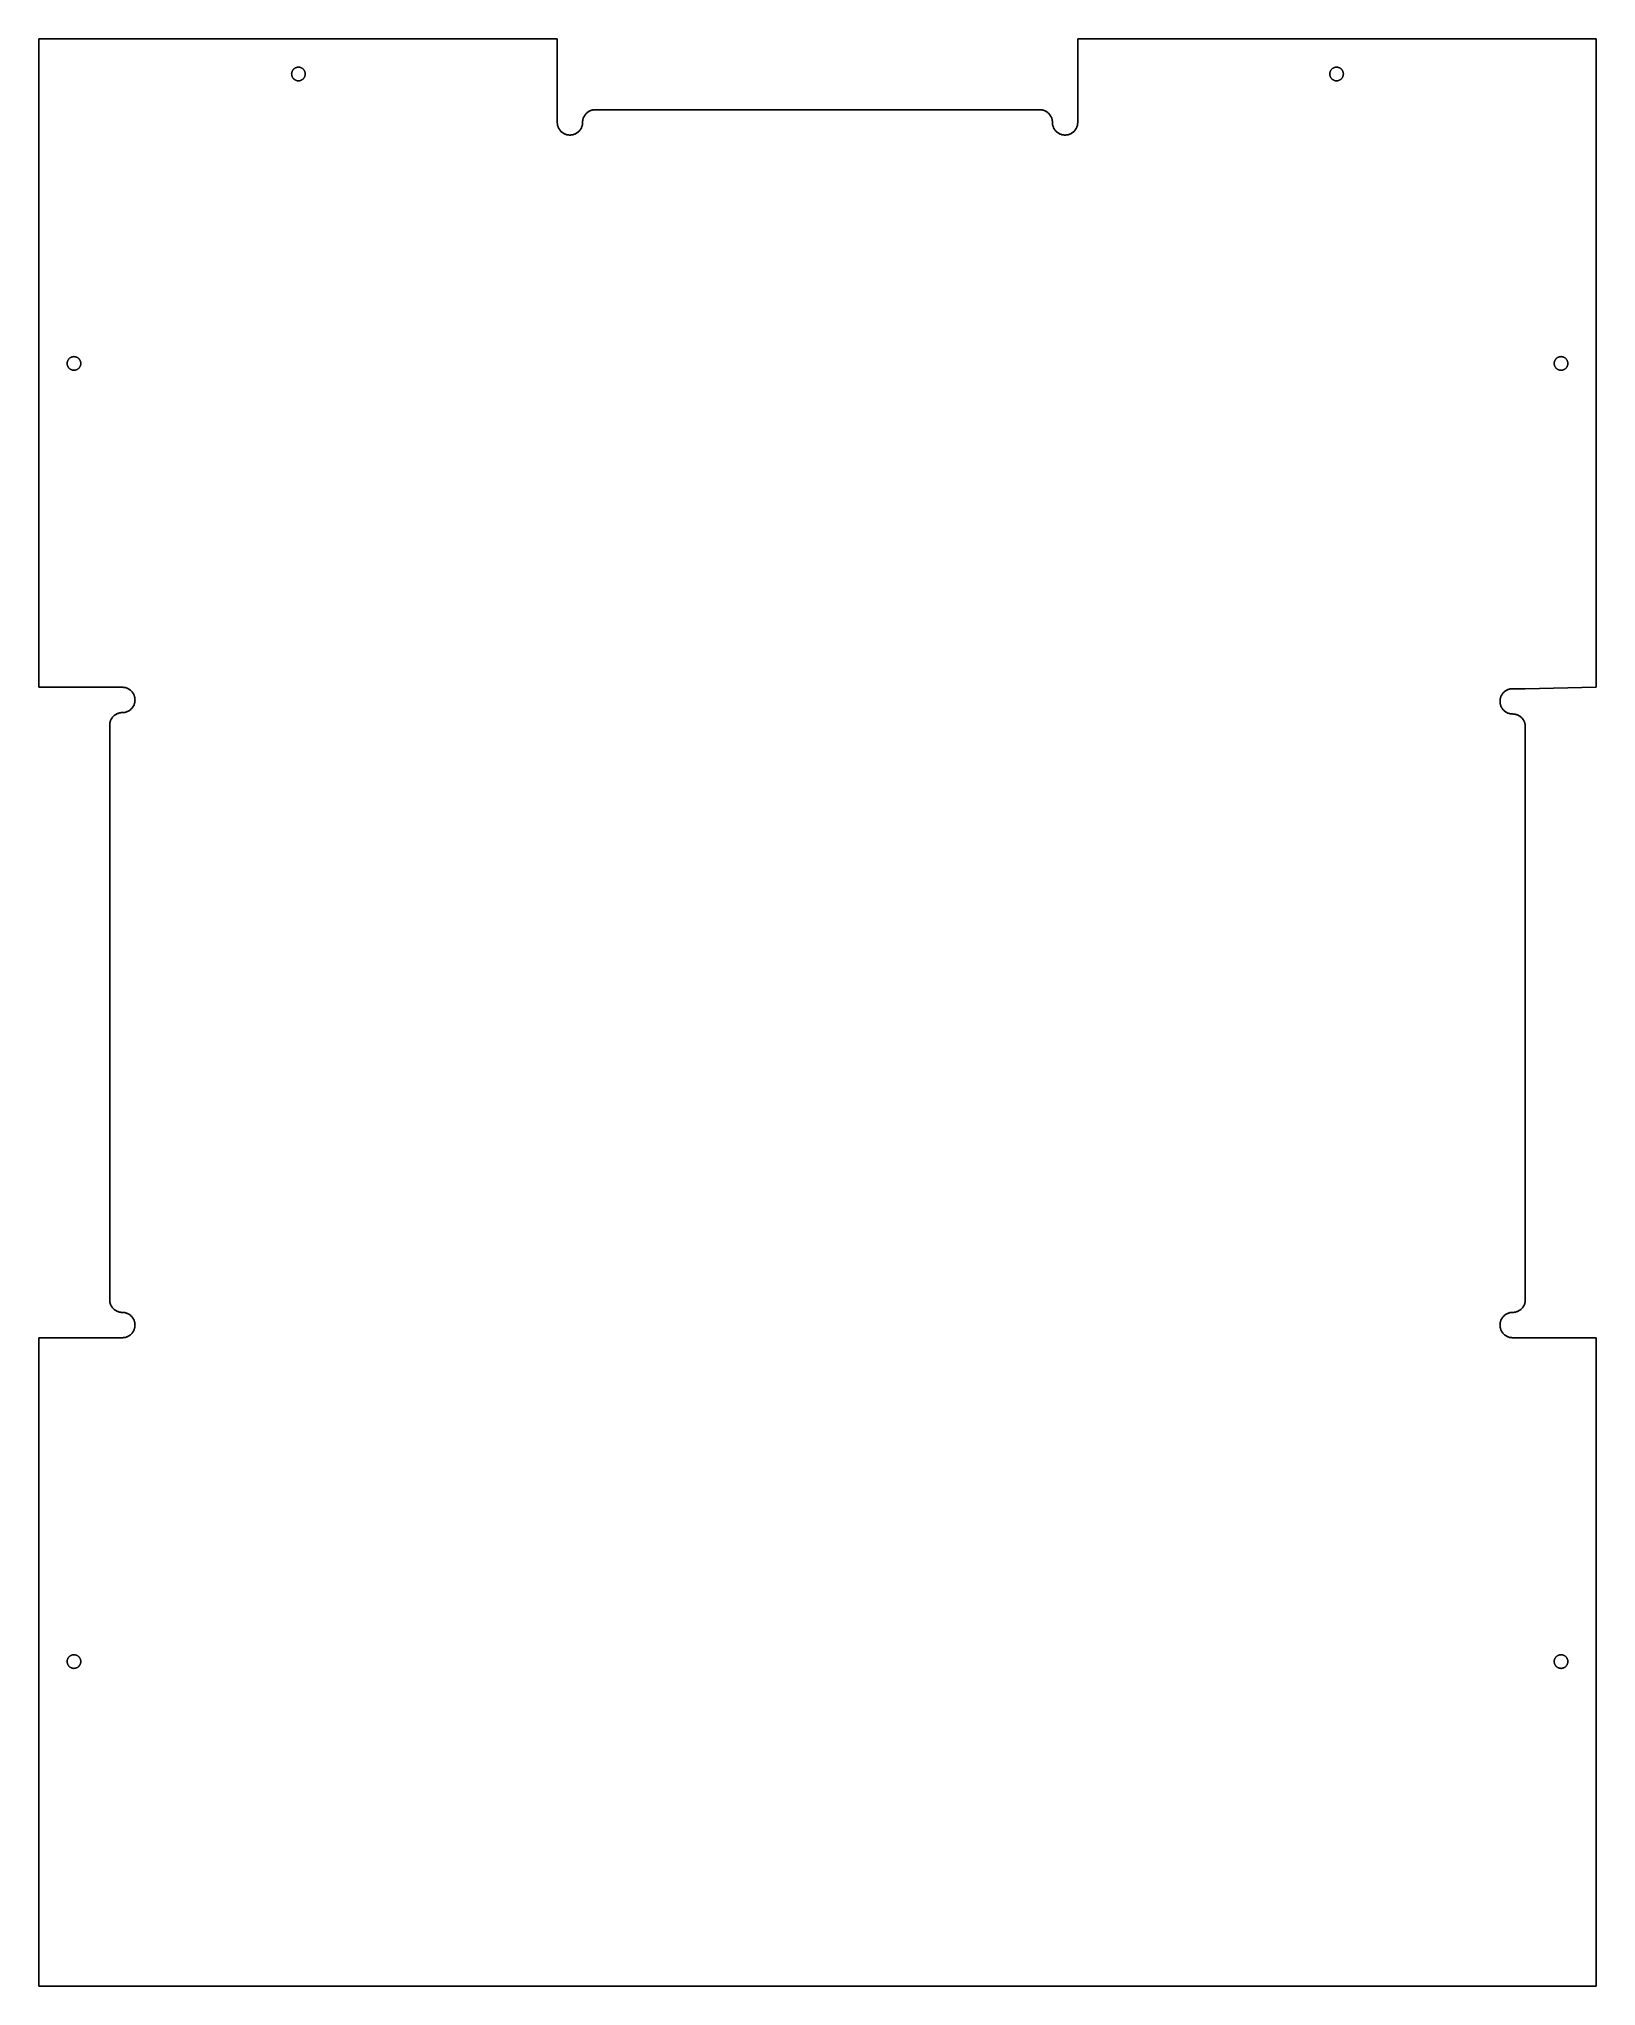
# Model space of a CAD drawing. Header units: metres. Extents: x 0 to 400, y 0 to 500.
import ezdxf

# ---------------------------------------------------------------- set-up
doc = ezdxf.new("R2010")
doc.units = ezdxf.units.M

msp = doc.modelspace()

# ---------------------------------------------------------------- linework, layer by layer
for p, q in [((133.153, 500), (0, 500)), ((0, 500), (0, 333.513)), ((133.153, 478.57), (133.153, 500)), ((400, 500), (266.847, 500)), ((266.847, 500), (266.847, 478.57)), ((400, 333.513), (400, 500)), ((64.9167, 491), (64.9188, 491.086)), ((64.9188, 490.914), (64.9167, 491)), ((64.9188, 491.086), (64.9251, 491.172)), ((64.9251, 490.828), (64.9188, 490.914)), ((64.9251, 491.172), (64.9356, 491.257)), ((64.9356, 490.743), (64.9251, 490.828)), ((64.9356, 491.257), (64.9503, 491.341)), ((64.9503, 490.659), (64.9356, 490.743)), ((64.9503, 491.341), (64.9691, 491.425)), ((64.9691, 490.575), (64.9503, 490.659)), ((64.9691, 491.425), (64.992, 491.508)), ((64.992, 490.492), (64.9691, 490.575)), ((64.992, 491.508), (65.019, 491.59)), ((65.019, 490.41), (64.992, 490.492)), ((65.019, 491.59), (65.0499, 491.67)), ((65.0499, 490.33), (65.019, 490.41)), ((65.0499, 491.67), (65.0847, 491.748)), ((65.0847, 490.252), (65.0499, 490.33)), ((65.0847, 491.748), (65.1233, 491.825)), ((65.1233, 490.175), (65.0847, 490.252)), ((65.1233, 491.825), (65.1656, 491.9)), ((65.1656, 490.1), (65.1233, 490.175)), ((65.1656, 491.9), (65.2116, 491.972)), ((65.2116, 490.028), (65.1656, 490.1)), ((65.2116, 491.972), (65.261, 492.042)), ((65.261, 489.958), (65.2116, 490.028)), ((65.261, 492.042), (65.3139, 492.11)), ((65.3139, 492.11), (65.37, 492.175)), ((65.37, 492.175), (65.4292, 492.237)), ((65.4292, 492.237), (65.4914, 492.297)), ((65.4914, 492.297), (65.5565, 492.353)), ((65.5565, 492.353), (65.6242, 492.406)), ((65.6242, 492.406), (65.6944, 492.455)), ((65.6944, 492.455), (65.767, 492.501)), ((65.767, 492.501), (65.8417, 492.543)), ((65.8417, 492.543), (65.9184, 492.582)), ((65.9184, 492.582), (65.997, 492.617)), ((65.997, 492.617), (66.0771, 492.648)), ((66.0771, 492.648), (66.1587, 492.675)), ((66.1587, 492.675), (66.2414, 492.698)), ((66.2414, 492.698), (66.3253, 492.716)), ((66.3253, 492.716), (66.4099, 492.731)), ((66.4099, 492.731), (66.4951, 492.742)), ((66.4951, 492.742), (66.5808, 492.748)), ((66.5808, 492.748), (66.6667, 492.75)), ((66.6667, 492.75), (66.7525, 492.748)), ((66.7525, 492.748), (66.8382, 492.742)), ((66.8382, 492.742), (66.9234, 492.731)), ((66.9234, 492.731), (67.0081, 492.716)), ((67.0081, 492.716), (67.0919, 492.698)), ((67.0919, 492.698), (67.1747, 492.675)), ((67.1747, 492.675), (67.2562, 492.648)), ((67.2562, 492.648), (67.3363, 492.617)), ((67.3363, 492.617), (67.4149, 492.582)), ((67.4149, 492.582), (67.4916, 492.543)), ((67.4916, 492.543), (67.5663, 492.501)), ((67.5663, 492.501), (67.6389, 492.455)), ((67.6389, 492.455), (67.7091, 492.406)), ((67.7091, 492.406), (67.7768, 492.353)), ((67.7768, 492.353), (67.8419, 492.297)), ((67.8419, 492.297), (67.9041, 492.237)), ((67.9041, 492.237), (67.9633, 492.175)), ((67.9633, 492.175), (68.0194, 492.11)), ((68.0194, 492.11), (68.0723, 492.042)), ((68.0723, 492.042), (68.1217, 491.972)), ((68.1217, 490.028), (68.0723, 489.958)), ((68.1217, 491.972), (68.1677, 491.9)), ((68.1677, 490.1), (68.1217, 490.028)), ((68.1677, 491.9), (68.21, 491.825)), ((68.21, 490.175), (68.1677, 490.1)), ((68.21, 491.825), (68.2486, 491.748)), ((68.2486, 490.252), (68.21, 490.175)), ((68.2486, 491.748), (68.2834, 491.67)), ((68.2834, 490.33), (68.2486, 490.252)), ((68.2834, 491.67), (68.3144, 491.59)), ((68.3144, 490.41), (68.2834, 490.33)), ((68.3144, 491.59), (68.3413, 491.508)), ((68.3413, 490.492), (68.3144, 490.41)), ((68.3413, 491.508), (68.3642, 491.425)), ((68.3642, 490.575), (68.3413, 490.492)), ((68.3642, 491.425), (68.383, 491.341)), ((68.383, 490.659), (68.3642, 490.575)), ((68.383, 491.341), (68.3977, 491.257)), ((68.3977, 490.743), (68.383, 490.659)), ((68.3977, 491.257), (68.4082, 491.172)), ((68.4082, 490.828), (68.3977, 490.743)), ((68.4082, 491.172), (68.4146, 491.086)), ((68.4146, 490.914), (68.4082, 490.828)), ((68.4146, 491.086), (68.4167, 491)), ((68.4167, 491), (68.4146, 490.914)), ((331.583, 491), (331.585, 491.086)), ((331.585, 490.914), (331.583, 491)), ((331.585, 491.086), (331.592, 491.172)), ((331.592, 490.828), (331.585, 490.914)), ((331.592, 491.172), (331.602, 491.257)), ((331.602, 490.743), (331.592, 490.828)), ((331.602, 491.257), (331.617, 491.341)), ((331.617, 490.659), (331.602, 490.743)), ((331.617, 491.341), (331.636, 491.425)), ((331.636, 490.575), (331.617, 490.659)), ((331.636, 491.425), (331.659, 491.508)), ((331.659, 490.492), (331.636, 490.575)), ((331.659, 491.508), (331.686, 491.59)), ((331.686, 490.41), (331.659, 490.492)), ((331.686, 491.59), (331.717, 491.67)), ((331.717, 490.33), (331.686, 490.41)), ((331.717, 491.67), (331.751, 491.748)), ((331.751, 490.252), (331.717, 490.33)), ((331.751, 491.748), (331.79, 491.825)), ((331.79, 490.175), (331.751, 490.252)), ((331.79, 491.825), (331.832, 491.9)), ((331.832, 490.1), (331.79, 490.175)), ((331.832, 491.9), (331.878, 491.972)), ((331.878, 490.028), (331.832, 490.1)), ((331.878, 491.972), (331.928, 492.042)), ((331.928, 489.958), (331.878, 490.028)), ((331.928, 492.042), (331.981, 492.11)), ((331.981, 492.11), (332.037, 492.175)), ((332.037, 492.175), (332.096, 492.237)), ((332.096, 492.237), (332.158, 492.297)), ((332.158, 492.297), (332.223, 492.353)), ((332.223, 492.353), (332.291, 492.406)), ((332.291, 492.406), (332.361, 492.455)), ((332.361, 492.455), (332.434, 492.501)), ((332.434, 492.501), (332.508, 492.543)), ((332.508, 492.543), (332.585, 492.582)), ((332.585, 492.582), (332.664, 492.617)), ((332.664, 492.617), (332.744, 492.648)), ((332.744, 492.648), (332.825, 492.675)), ((332.825, 492.675), (332.908, 492.698)), ((332.908, 492.698), (332.992, 492.716)), ((332.992, 492.716), (333.077, 492.731)), ((333.077, 492.731), (333.162, 492.742)), ((333.162, 492.742), (333.247, 492.748)), ((333.247, 492.748), (333.333, 492.75)), ((333.333, 492.75), (333.419, 492.748)), ((333.419, 492.748), (333.505, 492.742)), ((333.505, 492.742), (333.59, 492.731)), ((333.59, 492.731), (333.675, 492.716)), ((333.675, 492.716), (333.759, 492.698)), ((333.759, 492.698), (333.841, 492.675)), ((333.841, 492.675), (333.923, 492.648)), ((333.923, 492.648), (334.003, 492.617)), ((334.003, 492.617), (334.082, 492.582)), ((334.082, 492.582), (334.158, 492.543)), ((334.158, 492.543), (334.233, 492.501)), ((334.233, 492.501), (334.306, 492.455)), ((334.306, 492.455), (334.376, 492.406)), ((334.376, 492.406), (334.444, 492.353)), ((334.444, 492.353), (334.509, 492.297)), ((334.509, 492.297), (334.571, 492.237)), ((334.571, 492.237), (334.63, 492.175)), ((334.63, 492.175), (334.686, 492.11)), ((334.686, 492.11), (334.739, 492.042)), ((334.739, 492.042), (334.788, 491.972)), ((334.788, 490.028), (334.739, 489.958)), ((334.788, 491.972), (334.834, 491.9)), ((334.834, 490.1), (334.788, 490.028)), ((334.834, 491.9), (334.877, 491.825)), ((334.877, 490.175), (334.834, 490.1)), ((334.877, 491.825), (334.915, 491.748)), ((334.915, 490.252), (334.877, 490.175)), ((334.915, 491.748), (334.95, 491.67)), ((334.95, 490.33), (334.915, 490.252)), ((334.95, 491.67), (334.981, 491.59)), ((334.981, 490.41), (334.95, 490.33)), ((334.981, 491.59), (335.008, 491.508)), ((335.008, 490.492), (334.981, 490.41)), ((335.008, 491.508), (335.031, 491.425)), ((335.031, 490.575), (335.008, 490.492)), ((335.031, 491.425), (335.05, 491.341)), ((335.05, 490.659), (335.031, 490.575)), ((335.05, 491.341), (335.064, 491.257)), ((335.064, 490.743), (335.05, 490.659)), ((335.064, 491.257), (335.075, 491.172)), ((335.075, 490.828), (335.064, 490.743)), ((335.075, 491.172), (335.081, 491.086)), ((335.081, 490.914), (335.075, 490.828)), ((335.081, 491.086), (335.083, 491)), ((335.083, 491), (335.081, 490.914)), ((65.3139, 489.89), (65.261, 489.958)), ((65.37, 489.825), (65.3139, 489.89)), ((65.4292, 489.763), (65.37, 489.825)), ((65.4914, 489.703), (65.4292, 489.763)), ((65.5565, 489.647), (65.4914, 489.703)), ((65.6242, 489.594), (65.5565, 489.647)), ((65.6944, 489.545), (65.6242, 489.594)), ((65.767, 489.499), (65.6944, 489.545)), ((65.8417, 489.457), (65.767, 489.499)), ((65.9184, 489.418), (65.8417, 489.457)), ((65.997, 489.383), (65.9184, 489.418)), ((66.0771, 489.352), (65.997, 489.383)), ((66.1587, 489.325), (66.0771, 489.352)), ((66.2414, 489.302), (66.1587, 489.325)), ((66.3253, 489.284), (66.2414, 489.302)), ((66.4099, 489.269), (66.3253, 489.284)), ((66.4951, 489.258), (66.4099, 489.269)), ((66.5808, 489.252), (66.4951, 489.258)), ((66.6667, 489.25), (66.5808, 489.252)), ((66.7525, 489.252), (66.6667, 489.25)), ((66.8382, 489.258), (66.7525, 489.252)), ((66.9234, 489.269), (66.8382, 489.258)), ((67.0081, 489.284), (66.9234, 489.269)), ((67.0919, 489.302), (67.0081, 489.284)), ((67.1747, 489.325), (67.0919, 489.302)), ((67.2562, 489.352), (67.1747, 489.325)), ((67.3363, 489.383), (67.2562, 489.352)), ((67.4149, 489.418), (67.3363, 489.383)), ((67.4916, 489.457), (67.4149, 489.418)), ((67.5663, 489.499), (67.4916, 489.457)), ((67.6389, 489.545), (67.5663, 489.499)), ((67.7091, 489.594), (67.6389, 489.545)), ((67.7768, 489.647), (67.7091, 489.594)), ((67.8419, 489.703), (67.7768, 489.647)), ((67.9041, 489.763), (67.8419, 489.703)), ((67.9633, 489.825), (67.9041, 489.763)), ((68.0194, 489.89), (67.9633, 489.825)), ((68.0723, 489.958), (68.0194, 489.89)), ((331.981, 489.89), (331.928, 489.958)), ((332.037, 489.825), (331.981, 489.89)), ((332.096, 489.763), (332.037, 489.825)), ((332.158, 489.703), (332.096, 489.763)), ((332.223, 489.647), (332.158, 489.703)), ((332.291, 489.594), (332.223, 489.647)), ((332.361, 489.545), (332.291, 489.594)), ((332.434, 489.499), (332.361, 489.545)), ((332.508, 489.457), (332.434, 489.499)), ((332.585, 489.418), (332.508, 489.457)), ((332.664, 489.383), (332.585, 489.418)), ((332.744, 489.352), (332.664, 489.383)), ((332.825, 489.325), (332.744, 489.352)), ((332.908, 489.302), (332.825, 489.325)), ((332.992, 489.284), (332.908, 489.302)), ((333.077, 489.269), (332.992, 489.284)), ((333.162, 489.258), (333.077, 489.269)), ((333.247, 489.252), (333.162, 489.258)), ((333.333, 489.25), (333.247, 489.252)), ((333.419, 489.252), (333.333, 489.25)), ((333.505, 489.258), (333.419, 489.252)), ((333.59, 489.269), (333.505, 489.258)), ((333.675, 489.284), (333.59, 489.269)), ((333.759, 489.302), (333.675, 489.284)), ((333.841, 489.325), (333.759, 489.302)), ((333.923, 489.352), (333.841, 489.325)), ((334.003, 489.383), (333.923, 489.352)), ((334.082, 489.418), (334.003, 489.383)), ((334.158, 489.457), (334.082, 489.418)), ((334.233, 489.499), (334.158, 489.457)), ((334.306, 489.545), (334.233, 489.499)), ((334.376, 489.594), (334.306, 489.545)), ((334.444, 489.647), (334.376, 489.594)), ((334.509, 489.703), (334.444, 489.647)), ((334.571, 489.763), (334.509, 489.703)), ((334.63, 489.825), (334.571, 489.763)), ((334.686, 489.89), (334.63, 489.825)), ((334.739, 489.958), (334.686, 489.89)), ((140.037, 480.102), (139.965, 479.96)), ((140.116, 480.241), (140.037, 480.102)), ((140.201, 480.376), (140.116, 480.241)), ((140.293, 480.506), (140.201, 480.376)), ((140.391, 480.632), (140.293, 480.506)), ((140.495, 480.753), (140.391, 480.632)), ((140.605, 480.868), (140.495, 480.753)), ((140.721, 480.978), (140.605, 480.868)), ((140.842, 481.082), (140.721, 480.978)), ((140.967, 481.18), (140.842, 481.082)), ((141.098, 481.272), (140.967, 481.18)), ((141.232, 481.358), (141.098, 481.272)), ((141.371, 481.436), (141.232, 481.358)), ((141.514, 481.508), (141.371, 481.436)), ((141.66, 481.573), (141.514, 481.508)), ((141.808, 481.63), (141.66, 481.573)), ((141.96, 481.68), (141.808, 481.63)), ((142.114, 481.723), (141.96, 481.68)), ((142.269, 481.758), (142.114, 481.723)), ((142.426, 481.785), (142.269, 481.758)), ((142.585, 481.804), (142.426, 481.785)), ((142.744, 481.816), (142.585, 481.804)), ((142.903, 481.82), (142.744, 481.816)), ((257.097, 481.82), (142.903, 481.82)), ((257.256, 481.816), (257.097, 481.82)), ((257.415, 481.804), (257.256, 481.816)), ((257.574, 481.785), (257.415, 481.804)), ((257.731, 481.758), (257.574, 481.785)), ((257.886, 481.723), (257.731, 481.758)), ((258.04, 481.68), (257.886, 481.723)), ((258.192, 481.63), (258.04, 481.68)), ((258.34, 481.573), (258.192, 481.63)), ((258.486, 481.508), (258.34, 481.573)), ((258.629, 481.436), (258.486, 481.508)), ((258.767, 481.358), (258.629, 481.436)), ((258.902, 481.272), (258.767, 481.358)), ((259.033, 481.18), (258.902, 481.272)), ((259.158, 481.082), (259.033, 481.18)), ((259.279, 480.978), (259.158, 481.082)), ((259.395, 480.868), (259.279, 480.978)), ((259.505, 480.753), (259.395, 480.868)), ((259.609, 480.632), (259.505, 480.753)), ((259.707, 480.506), (259.609, 480.632)), ((259.799, 480.376), (259.707, 480.506)), ((259.884, 480.241), (259.799, 480.376)), ((259.963, 480.102), (259.884, 480.241)), ((260.035, 479.96), (259.963, 480.102)), ((133.157, 478.411), (133.153, 478.57)), ((133.169, 478.251), (133.157, 478.411)), ((133.189, 478.093), (133.169, 478.251)), ((133.216, 477.936), (133.189, 478.093)), ((133.251, 477.78), (133.216, 477.936)), ((133.293, 477.627), (133.251, 477.78)), ((133.343, 477.475), (133.293, 477.627)), ((133.401, 477.326), (133.343, 477.475)), ((133.465, 477.18), (133.401, 477.326)), ((133.537, 477.038), (133.465, 477.18)), ((133.616, 476.899), (133.537, 477.038)), ((133.701, 476.764), (133.616, 476.899)), ((133.793, 476.634), (133.701, 476.764)), ((133.891, 476.508), (133.793, 476.634)), ((133.995, 476.387), (133.891, 476.508)), ((134.105, 476.272), (133.995, 476.387)), ((134.221, 476.162), (134.105, 476.272)), ((134.342, 476.058), (134.221, 476.162)), ((134.467, 475.96), (134.342, 476.058)), ((134.598, 475.868), (134.467, 475.96)), ((134.732, 475.782), (134.598, 475.868)), ((134.871, 475.704), (134.732, 475.782)), ((135.014, 475.632), (134.871, 475.704)), ((135.16, 475.567), (135.014, 475.632)), ((135.308, 475.51), (135.16, 475.567)), ((135.46, 475.46), (135.308, 475.51)), ((135.614, 475.417), (135.46, 475.46)), ((135.769, 475.382), (135.614, 475.417)), ((135.926, 475.355), (135.769, 475.382)), ((136.085, 475.336), (135.926, 475.355)), ((136.244, 475.324), (136.085, 475.336)), ((136.403, 475.32), (136.244, 475.324)), ((136.563, 475.324), (136.403, 475.32)), ((136.722, 475.336), (136.563, 475.324)), ((136.88, 475.355), (136.722, 475.336)), ((137.037, 475.382), (136.88, 475.355)), ((137.193, 475.417), (137.037, 475.382)), ((137.347, 475.46), (137.193, 475.417)), ((137.498, 475.51), (137.347, 475.46)), ((137.647, 475.567), (137.498, 475.51)), ((137.793, 475.632), (137.647, 475.567)), ((137.935, 475.704), (137.793, 475.632)), ((138.074, 475.782), (137.935, 475.704)), ((138.209, 475.868), (138.074, 475.782)), ((138.339, 475.96), (138.209, 475.868)), ((138.465, 476.058), (138.339, 475.96)), ((138.586, 476.162), (138.465, 476.058)), ((138.701, 476.272), (138.586, 476.162)), ((138.811, 476.387), (138.701, 476.272)), ((138.916, 476.508), (138.811, 476.387)), ((139.014, 476.634), (138.916, 476.508)), ((139.106, 476.764), (139.014, 476.634)), ((139.191, 476.899), (139.106, 476.764)), ((139.27, 477.038), (139.191, 476.899)), ((139.341, 477.18), (139.27, 477.038)), ((139.406, 477.326), (139.341, 477.18)), ((139.463, 477.475), (139.406, 477.326)), ((139.513, 477.627), (139.463, 477.475)), ((139.556, 477.78), (139.513, 477.627)), ((139.591, 477.936), (139.556, 477.78)), ((139.618, 478.093), (139.591, 477.936)), ((139.638, 478.251), (139.618, 478.093)), ((139.649, 478.411), (139.638, 478.251)), ((139.657, 478.729), (139.649, 478.411)), ((139.669, 478.889), (139.657, 478.729)), ((139.689, 479.047), (139.669, 478.889)), ((139.716, 479.204), (139.689, 479.047)), ((139.751, 479.36), (139.716, 479.204)), ((139.793, 479.513), (139.751, 479.36)), ((139.843, 479.665), (139.793, 479.513)), ((139.901, 479.814), (139.843, 479.665)), ((139.965, 479.96), (139.901, 479.814)), ((260.099, 479.814), (260.035, 479.96)), ((260.157, 479.665), (260.099, 479.814)), ((260.207, 479.513), (260.157, 479.665)), ((260.249, 479.36), (260.207, 479.513)), ((260.284, 479.204), (260.249, 479.36)), ((260.311, 479.047), (260.284, 479.204)), ((260.331, 478.889), (260.311, 479.047)), ((260.343, 478.729), (260.331, 478.889)), ((260.351, 478.411), (260.343, 478.729)), ((260.362, 478.251), (260.351, 478.411)), ((260.382, 478.093), (260.362, 478.251)), ((260.409, 477.936), (260.382, 478.093)), ((260.444, 477.78), (260.409, 477.936)), ((260.487, 477.627), (260.444, 477.78)), ((260.537, 477.475), (260.487, 477.627)), ((260.594, 477.326), (260.537, 477.475)), ((260.659, 477.18), (260.594, 477.326)), ((260.73, 477.038), (260.659, 477.18)), ((260.809, 476.899), (260.73, 477.038)), ((260.894, 476.764), (260.809, 476.899)), ((260.986, 476.634), (260.894, 476.764)), ((261.084, 476.508), (260.986, 476.634)), ((261.189, 476.387), (261.084, 476.508)), ((261.299, 476.272), (261.189, 476.387)), ((261.414, 476.162), (261.299, 476.272)), ((261.535, 476.058), (261.414, 476.162)), ((261.661, 475.96), (261.535, 476.058)), ((261.791, 475.868), (261.661, 475.96)), ((261.926, 475.782), (261.791, 475.868)), ((262.065, 475.704), (261.926, 475.782)), ((262.207, 475.632), (262.065, 475.704)), ((262.353, 475.567), (262.207, 475.632)), ((262.502, 475.51), (262.353, 475.567)), ((262.653, 475.46), (262.502, 475.51)), ((262.807, 475.417), (262.653, 475.46)), ((262.963, 475.382), (262.807, 475.417)), ((263.12, 475.355), (262.963, 475.382)), ((263.278, 475.336), (263.12, 475.355)), ((263.437, 475.324), (263.278, 475.336)), ((263.597, 475.32), (263.437, 475.324)), ((263.756, 475.324), (263.597, 475.32)), ((263.915, 475.336), (263.756, 475.324)), ((264.074, 475.355), (263.915, 475.336)), ((264.231, 475.382), (264.074, 475.355)), ((264.386, 475.417), (264.231, 475.382)), ((264.54, 475.46), (264.386, 475.417)), ((264.692, 475.51), (264.54, 475.46)), ((264.84, 475.567), (264.692, 475.51)), ((264.986, 475.632), (264.84, 475.567)), ((265.129, 475.704), (264.986, 475.632)), ((265.267, 475.782), (265.129, 475.704)), ((265.402, 475.868), (265.267, 475.782)), ((265.533, 475.96), (265.402, 475.868)), ((265.658, 476.058), (265.533, 475.96)), ((265.779, 476.162), (265.658, 476.058)), ((265.895, 476.272), (265.779, 476.162)), ((266.005, 476.387), (265.895, 476.272)), ((266.109, 476.508), (266.005, 476.387)), ((266.207, 476.634), (266.109, 476.508)), ((266.299, 476.764), (266.207, 476.634)), ((266.384, 476.899), (266.299, 476.764)), ((266.463, 477.038), (266.384, 476.899)), ((266.535, 477.18), (266.463, 477.038)), ((266.599, 477.326), (266.535, 477.18)), ((266.657, 477.475), (266.599, 477.326)), ((266.707, 477.627), (266.657, 477.475)), ((266.749, 477.78), (266.707, 477.627)), ((266.784, 477.936), (266.749, 477.78)), ((266.811, 478.093), (266.784, 477.936)), ((266.831, 478.251), (266.811, 478.093)), ((266.843, 478.411), (266.831, 478.251)), ((266.847, 478.57), (266.843, 478.411)), ((7.25, 416.667), (7.25211, 416.753)), ((7.25211, 416.581), (7.25, 416.667)), ((7.25211, 416.753), (7.25842, 416.838)), ((7.25842, 416.495), (7.25211, 416.581)), ((7.25842, 416.838), (7.26894, 416.923)), ((7.26894, 416.41), (7.25842, 416.495)), ((7.26894, 416.923), (7.28362, 417.008)), ((7.28362, 416.325), (7.26894, 416.41)), ((7.28362, 417.008), (7.30244, 417.092)), ((7.30244, 416.241), (7.28362, 416.325)), ((7.30244, 417.092), (7.32535, 417.175)), ((7.32535, 416.159), (7.30244, 416.241)), ((7.32535, 417.175), (7.35229, 417.256)), ((7.35229, 416.077), (7.32535, 416.159)), ((7.35229, 417.256), (7.38321, 417.336)), ((7.38321, 415.997), (7.35229, 416.077)), ((7.38321, 417.336), (7.41801, 417.415)), ((7.41801, 415.918), (7.38321, 415.997)), ((7.41801, 417.415), (7.45663, 417.492)), ((7.45663, 415.842), (7.41801, 415.918)), ((7.45663, 417.492), (7.49896, 417.566)), ((7.49896, 415.767), (7.45663, 415.842)), ((7.49896, 417.566), (7.54492, 417.639)), ((7.54492, 415.694), (7.49896, 415.767)), ((7.54492, 417.639), (7.59438, 417.709)), ((7.59438, 415.624), (7.54492, 415.694)), ((7.59438, 417.709), (7.64722, 417.777)), ((7.64722, 415.556), (7.59438, 415.624)), ((7.64722, 417.777), (7.70332, 417.842)), ((7.70332, 415.491), (7.64722, 415.556)), ((7.70332, 417.842), (7.76256, 417.904)), ((7.76256, 415.429), (7.70332, 415.491)), ((7.76256, 417.904), (7.82477, 417.963)), ((7.82477, 415.37), (7.76256, 415.429)), ((7.82477, 417.963), (7.8898, 418.019)), ((7.8898, 415.314), (7.82477, 415.37)), ((7.8898, 418.019), (7.95752, 418.072)), ((7.95752, 415.261), (7.8898, 415.314)), ((7.95752, 418.072), (8.02774, 418.122)), ((8.02774, 415.212), (7.95752, 415.261)), ((8.02774, 418.122), (8.10031, 418.168)), ((8.10031, 415.166), (8.02774, 415.212)), ((8.10031, 418.168), (8.17505, 418.21)), ((8.17505, 415.123), (8.10031, 415.166)), ((8.17505, 418.21), (8.25177, 418.249)), ((8.25177, 415.085), (8.17505, 415.123)), ((8.25177, 418.249), (8.33029, 418.283)), ((8.33029, 415.05), (8.25177, 415.085)), ((8.33029, 418.283), (8.41043, 418.314)), ((8.41043, 415.019), (8.33029, 415.05)), ((8.41043, 418.314), (8.49199, 418.341)), ((8.49199, 414.992), (8.41043, 415.019)), ((8.49199, 418.341), (8.57478, 418.364)), ((8.57478, 418.364), (8.65858, 418.383)), ((8.65858, 418.383), (8.74321, 418.398)), ((8.74321, 418.398), (8.82846, 418.408)), ((8.82846, 418.408), (8.91412, 418.415)), ((8.91412, 418.415), (9, 418.417)), ((9, 418.417), (9.08586, 418.415)), ((9.08586, 418.415), (9.17152, 418.408)), ((9.17152, 418.408), (9.25677, 418.398)), ((9.25677, 418.398), (9.3414, 418.383)), ((9.3414, 418.383), (9.4252, 418.364)), ((9.4252, 418.364), (9.508, 418.341)), ((9.508, 418.341), (9.58955, 418.314)), ((9.58955, 415.019), (9.508, 414.992)), ((9.58955, 418.314), (9.66969, 418.283)), ((9.66969, 415.05), (9.58955, 415.019)), ((9.66969, 418.283), (9.74821, 418.249)), ((9.74821, 415.085), (9.66969, 415.05)), ((9.74821, 418.249), (9.82494, 418.21)), ((9.82494, 415.123), (9.74821, 415.085)), ((9.82494, 418.21), (9.89967, 418.168)), ((9.89967, 415.166), (9.82494, 415.123)), ((9.89967, 418.168), (9.97224, 418.122)), ((9.97224, 415.212), (9.89967, 415.166)), ((9.97224, 418.122), (10.0425, 418.072)), ((10.0425, 415.261), (9.97224, 415.212)), ((10.0425, 418.072), (10.1102, 418.019)), ((10.1102, 415.314), (10.0425, 415.261)), ((10.1102, 418.019), (10.1752, 417.963)), ((10.1752, 415.37), (10.1102, 415.314)), ((10.1752, 417.963), (10.2374, 417.904)), ((10.2374, 415.429), (10.1752, 415.37)), ((10.2374, 417.904), (10.2967, 417.842)), ((10.2967, 415.491), (10.2374, 415.429)), ((10.2967, 417.842), (10.3528, 417.777)), ((10.3528, 415.556), (10.2967, 415.491)), ((10.3528, 417.777), (10.4056, 417.709)), ((10.4056, 415.624), (10.3528, 415.556)), ((10.4056, 417.709), (10.4551, 417.639)), ((10.4551, 415.694), (10.4056, 415.624)), ((10.4551, 417.639), (10.501, 417.566)), ((10.501, 415.767), (10.4551, 415.694)), ((10.501, 417.566), (10.5434, 417.492)), ((10.5434, 415.842), (10.501, 415.767)), ((10.5434, 417.492), (10.582, 417.415)), ((10.582, 415.918), (10.5434, 415.842)), ((10.582, 417.415), (10.6168, 417.336)), ((10.6168, 415.997), (10.582, 415.918)), ((10.6168, 417.336), (10.6477, 417.256)), ((10.6477, 416.077), (10.6168, 415.997)), ((10.6477, 417.256), (10.6746, 417.175)), ((10.6746, 416.159), (10.6477, 416.077)), ((10.6746, 417.175), (10.6975, 417.092)), ((10.6975, 416.241), (10.6746, 416.159)), ((10.6975, 417.092), (10.7164, 417.008)), ((10.7164, 416.325), (10.6975, 416.241)), ((10.7164, 417.008), (10.731, 416.923)), ((10.731, 416.41), (10.7164, 416.325)), ((10.731, 416.923), (10.7416, 416.838)), ((10.7416, 416.495), (10.731, 416.41)), ((10.7416, 416.838), (10.7479, 416.753)), ((10.7479, 416.581), (10.7416, 416.495)), ((10.7479, 416.753), (10.75, 416.667)), ((10.75, 416.667), (10.7479, 416.581)), ((389.25, 416.667), (389.252, 416.753)), ((389.252, 416.581), (389.25, 416.667)), ((389.252, 416.753), (389.258, 416.838)), ((389.258, 416.495), (389.252, 416.581)), ((389.258, 416.838), (389.269, 416.923)), ((389.269, 416.41), (389.258, 416.495)), ((389.269, 416.923), (389.284, 417.008)), ((389.284, 416.325), (389.269, 416.41)), ((389.284, 417.008), (389.302, 417.092)), ((389.302, 416.241), (389.284, 416.325)), ((389.302, 417.092), (389.325, 417.175)), ((389.325, 416.159), (389.302, 416.241)), ((389.325, 417.175), (389.352, 417.256)), ((389.352, 416.077), (389.325, 416.159)), ((389.352, 417.256), (389.383, 417.336)), ((389.383, 415.997), (389.352, 416.077)), ((389.383, 417.336), (389.418, 417.415)), ((389.418, 415.918), (389.383, 415.997)), ((389.418, 417.415), (389.457, 417.492)), ((389.457, 415.842), (389.418, 415.918)), ((389.457, 417.492), (389.499, 417.566)), ((389.499, 415.767), (389.457, 415.842)), ((389.499, 417.566), (389.545, 417.639)), ((389.545, 415.694), (389.499, 415.767)), ((389.545, 417.639), (389.594, 417.709)), ((389.594, 415.624), (389.545, 415.694)), ((389.594, 417.709), (389.647, 417.777)), ((389.647, 415.556), (389.594, 415.624)), ((389.647, 417.777), (389.703, 417.842)), ((389.703, 415.491), (389.647, 415.556)), ((389.703, 417.842), (389.763, 417.904)), ((389.763, 415.429), (389.703, 415.491)), ((389.763, 417.904), (389.825, 417.963)), ((389.825, 415.37), (389.763, 415.429)), ((389.825, 417.963), (389.89, 418.019)), ((389.89, 415.314), (389.825, 415.37)), ((389.89, 418.019), (389.958, 418.072)), ((389.958, 415.261), (389.89, 415.314)), ((389.958, 418.072), (390.028, 418.122)), ((390.028, 415.212), (389.958, 415.261)), ((390.028, 418.122), (390.1, 418.168)), ((390.1, 415.166), (390.028, 415.212)), ((390.1, 418.168), (390.175, 418.21)), ((390.175, 415.123), (390.1, 415.166)), ((390.175, 418.21), (390.252, 418.249)), ((390.252, 415.085), (390.175, 415.123)), ((390.252, 418.249), (390.33, 418.283)), ((390.33, 415.05), (390.252, 415.085)), ((390.33, 418.283), (390.41, 418.314)), ((390.41, 415.019), (390.33, 415.05)), ((390.41, 418.314), (390.492, 418.341)), ((390.492, 414.992), (390.41, 415.019)), ((390.492, 418.341), (390.575, 418.364)), ((390.575, 418.364), (390.659, 418.383)), ((390.659, 418.383), (390.743, 418.398)), ((390.743, 418.398), (390.828, 418.408)), ((390.828, 418.408), (390.914, 418.415)), ((390.914, 418.415), (391, 418.417)), ((391, 418.417), (391.086, 418.415)), ((391.086, 418.415), (391.172, 418.408)), ((391.172, 418.408), (391.257, 418.398)), ((391.257, 418.398), (391.341, 418.383)), ((391.341, 418.383), (391.425, 418.364)), ((391.425, 418.364), (391.508, 418.341)), ((391.508, 418.341), (391.59, 418.314)), ((391.59, 415.019), (391.508, 414.992)), ((391.59, 418.314), (391.67, 418.283)), ((391.67, 415.05), (391.59, 415.019)), ((391.67, 418.283), (391.748, 418.249)), ((391.748, 415.085), (391.67, 415.05)), ((391.748, 418.249), (391.825, 418.21)), ((391.825, 415.123), (391.748, 415.085)), ((391.825, 418.21), (391.9, 418.168)), ((391.9, 415.166), (391.825, 415.123)), ((391.9, 418.168), (391.972, 418.122)), ((391.972, 415.212), (391.9, 415.166)), ((391.972, 418.122), (392.042, 418.072)), ((392.042, 415.261), (391.972, 415.212)), ((392.042, 418.072), (392.11, 418.019)), ((392.11, 415.314), (392.042, 415.261)), ((392.11, 418.019), (392.175, 417.963)), ((392.175, 415.37), (392.11, 415.314)), ((392.175, 417.963), (392.237, 417.904)), ((392.237, 415.429), (392.175, 415.37)), ((392.237, 417.904), (392.297, 417.842)), ((392.297, 415.491), (392.237, 415.429)), ((392.297, 417.842), (392.353, 417.777)), ((392.353, 415.556), (392.297, 415.491)), ((392.353, 417.777), (392.406, 417.709)), ((392.406, 415.624), (392.353, 415.556)), ((392.406, 417.709), (392.455, 417.639)), ((392.455, 415.694), (392.406, 415.624)), ((392.455, 417.639), (392.501, 417.566)), ((392.501, 415.767), (392.455, 415.694)), ((392.501, 417.566), (392.543, 417.492)), ((392.543, 415.842), (392.501, 415.767)), ((392.543, 417.492), (392.582, 417.415)), ((392.582, 415.918), (392.543, 415.842)), ((392.582, 417.415), (392.617, 417.336)), ((392.617, 415.997), (392.582, 415.918)), ((392.617, 417.336), (392.648, 417.256)), ((392.648, 416.077), (392.617, 415.997)), ((392.648, 417.256), (392.675, 417.175)), ((392.675, 416.159), (392.648, 416.077)), ((392.675, 417.175), (392.698, 417.092)), ((392.698, 416.241), (392.675, 416.159)), ((392.698, 417.092), (392.716, 417.008)), ((392.716, 416.325), (392.698, 416.241)), ((392.716, 417.008), (392.731, 416.923)), ((392.731, 416.41), (392.716, 416.325)), ((392.731, 416.923), (392.742, 416.838)), ((392.742, 416.495), (392.731, 416.41)), ((392.742, 416.838), (392.748, 416.753)), ((392.748, 416.581), (392.742, 416.495)), ((392.748, 416.753), (392.75, 416.667)), ((392.75, 416.667), (392.748, 416.581)), ((8.57478, 414.969), (8.49199, 414.992)), ((8.65858, 414.95), (8.57478, 414.969)), ((8.74321, 414.936), (8.65858, 414.95)), ((8.82846, 414.925), (8.74321, 414.936)), ((8.91412, 414.919), (8.82846, 414.925)), ((9, 414.917), (8.91412, 414.919)), ((9.08586, 414.919), (9, 414.917)), ((9.17152, 414.925), (9.08586, 414.919)), ((9.25677, 414.936), (9.17152, 414.925)), ((9.3414, 414.95), (9.25677, 414.936)), ((9.4252, 414.969), (9.3414, 414.95)), ((9.508, 414.992), (9.4252, 414.969)), ((390.575, 414.969), (390.492, 414.992)), ((390.659, 414.95), (390.575, 414.969)), ((390.743, 414.936), (390.659, 414.95)), ((390.828, 414.925), (390.743, 414.936)), ((390.914, 414.919), (390.828, 414.925)), ((391, 414.917), (390.914, 414.919)), ((391.086, 414.919), (391, 414.917)), ((391.172, 414.925), (391.086, 414.919)), ((391.257, 414.936), (391.172, 414.925)), ((391.341, 414.95), (391.257, 414.936)), ((391.425, 414.969), (391.341, 414.95)), ((391.508, 414.992), (391.425, 414.969)), ((0, 333.513), (21.43, 333.513)), ((21.43, 333.513), (21.5895, 333.509)), ((21.5895, 333.509), (21.7486, 333.498)), ((21.7486, 333.498), (21.9069, 333.478)), ((21.9069, 333.478), (22.064, 333.451)), ((22.064, 333.451), (22.2197, 333.416)), ((22.2197, 333.416), (22.3734, 333.373)), ((22.3734, 333.373), (22.5249, 333.323)), ((22.5249, 333.323), (22.6737, 333.266)), ((22.6737, 333.266), (22.8195, 333.201)), ((22.8195, 333.201), (22.962, 333.13)), ((22.962, 333.13), (23.1008, 333.051)), ((23.1008, 333.051), (23.2356, 332.966)), ((23.2356, 332.966), (23.366, 332.874)), ((23.366, 332.874), (23.4918, 332.776)), ((23.4918, 332.776), (23.6126, 332.671)), ((23.6126, 332.671), (23.7281, 332.561)), ((23.7281, 332.561), (23.8381, 332.446)), ((23.8381, 332.446), (23.9423, 332.325)), ((23.9423, 332.325), (24.0404, 332.199)), ((24.0404, 332.199), (24.1323, 332.069)), ((24.1323, 332.069), (24.2176, 331.934)), ((24.2176, 331.934), (24.2962, 331.795)), ((24.2962, 331.795), (24.368, 331.653)), ((24.368, 331.653), (24.4326, 331.507)), ((24.4326, 331.507), (24.49, 331.358)), ((24.49, 331.358), (24.5401, 331.207)), ((24.5401, 331.207), (24.5826, 331.053)), ((24.5826, 331.053), (24.6175, 330.897)), ((24.6175, 330.897), (24.6448, 330.74)), ((24.6448, 330.74), (24.6643, 330.582)), ((24.6643, 330.582), (24.6761, 330.423)), ((24.6761, 330.104), (24.6643, 329.945)), ((24.6761, 330.423), (24.68, 330.263)), ((24.68, 330.263), (24.6761, 330.104)), ((375.32, 329.903), (375.324, 330.063)), ((375.324, 330.063), (375.336, 330.222)), ((375.336, 330.222), (375.355, 330.38)), ((375.355, 330.38), (375.382, 330.537)), ((375.382, 330.537), (375.417, 330.693)), ((375.417, 330.693), (375.46, 330.847)), ((375.46, 330.847), (375.51, 330.998)), ((375.51, 330.998), (375.567, 331.147)), ((375.567, 331.147), (375.632, 331.293)), ((375.632, 331.293), (375.704, 331.435)), ((375.704, 331.435), (375.782, 331.574)), ((375.782, 331.574), (375.868, 331.709)), ((375.868, 331.709), (375.96, 331.839)), ((375.96, 331.839), (376.058, 331.965)), ((376.058, 331.965), (376.162, 332.086)), ((376.162, 332.086), (376.272, 332.201)), ((376.272, 332.201), (376.387, 332.311)), ((376.387, 332.311), (376.508, 332.416)), ((376.508, 332.416), (376.634, 332.514)), ((376.634, 332.514), (376.764, 332.606)), ((376.764, 332.606), (376.899, 332.691)), ((376.899, 332.691), (377.038, 332.77)), ((377.038, 332.77), (377.18, 332.841)), ((377.18, 332.841), (377.326, 332.906)), ((377.326, 332.906), (377.475, 332.963)), ((377.475, 332.963), (377.627, 333.013)), ((377.627, 333.013), (377.78, 333.056)), ((377.78, 333.056), (377.936, 333.091)), ((377.936, 333.091), (378.093, 333.118)), ((378.093, 333.118), (378.251, 333.138)), ((378.251, 333.138), (378.411, 333.149)), ((378.411, 333.149), (378.57, 333.153)), ((378.57, 333.153), (381.82, 333.153)), ((381.82, 333.153), (400, 333.513)), ((18.4274, 325.007), (18.37, 324.858)), ((18.492, 325.153), (18.4274, 325.007)), ((18.5638, 325.295), (18.492, 325.153)), ((18.6424, 325.434), (18.5638, 325.295)), ((18.7277, 325.569), (18.6424, 325.434)), ((18.8196, 325.699), (18.7277, 325.569)), ((18.9177, 325.825), (18.8196, 325.699)), ((19.0219, 325.946), (18.9177, 325.825)), ((19.1319, 326.061), (19.0219, 325.946)), ((19.2474, 326.171), (19.1319, 326.061)), ((19.3682, 326.276), (19.2474, 326.171)), ((19.494, 326.374), (19.3682, 326.276)), ((19.6244, 326.466), (19.494, 326.374)), ((19.7592, 326.551), (19.6244, 326.466)), ((19.8979, 326.63), (19.7592, 326.551)), ((20.0404, 326.701), (19.8979, 326.63)), ((20.1863, 326.766), (20.0404, 326.701)), ((20.3351, 326.823), (20.1863, 326.766)), ((20.4866, 326.873), (20.3351, 326.823)), ((20.6403, 326.916), (20.4866, 326.873)), ((20.7959, 326.951), (20.6403, 326.916)), ((20.9531, 326.978), (20.7959, 326.951)), ((21.1114, 326.998), (20.9531, 326.978)), ((21.2705, 327.009), (21.1114, 326.998)), ((21.5895, 327.017), (21.2705, 327.009)), ((21.7486, 327.029), (21.5895, 327.017)), ((21.9069, 327.049), (21.7486, 327.029)), ((22.064, 327.076), (21.9069, 327.049)), ((22.2197, 327.111), (22.064, 327.076)), ((22.3734, 327.153), (22.2197, 327.111)), ((22.5249, 327.203), (22.3734, 327.153)), ((22.6737, 327.261), (22.5249, 327.203)), ((22.8195, 327.325), (22.6737, 327.261)), ((22.962, 327.397), (22.8195, 327.325)), ((23.1008, 327.476), (22.962, 327.397)), ((23.2356, 327.561), (23.1008, 327.476)), ((23.366, 327.653), (23.2356, 327.561)), ((23.4918, 327.751), (23.366, 327.653)), ((23.6126, 327.855), (23.4918, 327.751)), ((23.7281, 327.965), (23.6126, 327.855)), ((23.8381, 328.081), (23.7281, 327.965)), ((23.9423, 328.202), (23.8381, 328.081)), ((24.0404, 328.327), (23.9423, 328.202)), ((24.1323, 328.458), (24.0404, 328.327)), ((24.2176, 328.592), (24.1323, 328.458)), ((24.2962, 328.731), (24.2176, 328.592)), ((24.368, 328.874), (24.2962, 328.731)), ((24.4326, 329.02), (24.368, 328.874)), ((24.49, 329.168), (24.4326, 329.02)), ((24.5401, 329.32), (24.49, 329.168)), ((24.5826, 329.474), (24.5401, 329.32)), ((24.6175, 329.629), (24.5826, 329.474)), ((24.6448, 329.786), (24.6175, 329.629)), ((24.6643, 329.945), (24.6448, 329.786)), ((375.324, 329.744), (375.32, 329.903)), ((375.336, 329.585), (375.324, 329.744)), ((375.355, 329.426), (375.336, 329.585)), ((375.382, 329.269), (375.355, 329.426)), ((375.417, 329.114), (375.382, 329.269)), ((375.46, 328.96), (375.417, 329.114)), ((375.51, 328.808), (375.46, 328.96)), ((375.567, 328.66), (375.51, 328.808)), ((375.632, 328.514), (375.567, 328.66)), ((375.704, 328.371), (375.632, 328.514)), ((375.782, 328.232), (375.704, 328.371)), ((375.868, 328.098), (375.782, 328.232)), ((375.96, 327.967), (375.868, 328.098)), ((376.058, 327.842), (375.96, 327.967)), ((376.162, 327.721), (376.058, 327.842)), ((376.272, 327.605), (376.162, 327.721)), ((376.387, 327.495), (376.272, 327.605)), ((376.508, 327.391), (376.387, 327.495)), ((376.634, 327.293), (376.508, 327.391)), ((376.764, 327.201), (376.634, 327.293)), ((376.899, 327.116), (376.764, 327.201)), ((377.038, 327.037), (376.899, 327.116)), ((377.18, 326.965), (377.038, 327.037)), ((377.326, 326.901), (377.18, 326.965)), ((377.475, 326.843), (377.326, 326.901)), ((377.627, 326.793), (377.475, 326.843)), ((377.78, 326.751), (377.627, 326.793)), ((377.936, 326.716), (377.78, 326.751)), ((378.093, 326.689), (377.936, 326.716)), ((378.251, 326.669), (378.093, 326.689)), ((378.411, 326.657), (378.251, 326.669)), ((378.729, 326.649), (378.411, 326.657)), ((378.889, 326.638), (378.729, 326.649)), ((379.047, 326.618), (378.889, 326.638)), ((379.204, 326.591), (379.047, 326.618)), ((379.36, 326.556), (379.204, 326.591)), ((379.513, 326.513), (379.36, 326.556)), ((379.665, 326.463), (379.513, 326.513)), ((379.814, 326.406), (379.665, 326.463)), ((379.96, 326.341), (379.814, 326.406)), ((380.102, 326.27), (379.96, 326.341)), ((380.241, 326.191), (380.102, 326.27)), ((380.376, 326.106), (380.241, 326.191)), ((380.506, 326.014), (380.376, 326.106)), ((380.632, 325.916), (380.506, 326.014)), ((380.753, 325.811), (380.632, 325.916)), ((380.868, 325.701), (380.753, 325.811)), ((380.978, 325.586), (380.868, 325.701)), ((381.082, 325.465), (380.978, 325.586)), ((381.18, 325.339), (381.082, 325.465)), ((381.272, 325.209), (381.18, 325.339)), ((381.358, 325.074), (381.272, 325.209)), ((381.436, 324.935), (381.358, 325.074)), ((18.1839, 323.923), (18.18, 323.763)), ((18.18, 323.763), (18.18, 176.237)), ((18.1956, 324.082), (18.1839, 323.923)), ((18.2152, 324.24), (18.1956, 324.082)), ((18.2424, 324.397), (18.2152, 324.24)), ((18.2774, 324.553), (18.2424, 324.397)), ((18.3199, 324.707), (18.2774, 324.553)), ((18.37, 324.858), (18.3199, 324.707)), ((381.508, 324.793), (381.436, 324.935)), ((381.573, 324.647), (381.508, 324.793)), ((381.63, 324.498), (381.573, 324.647)), ((381.68, 324.347), (381.63, 324.498)), ((381.723, 324.193), (381.68, 324.347)), ((381.758, 324.037), (381.723, 324.193)), ((381.785, 323.88), (381.758, 324.037)), ((381.804, 323.722), (381.785, 323.88)), ((381.816, 323.563), (381.804, 323.722)), ((381.82, 323.403), (381.816, 323.563)), ((381.82, 176.237), (381.82, 323.403)), ((18.18, 176.237), (18.1839, 176.077)), ((18.1839, 176.077), (18.1956, 175.918)), ((18.1956, 175.918), (18.2152, 175.76)), ((18.2152, 175.76), (18.2424, 175.603)), ((18.2424, 175.603), (18.2774, 175.447)), ((18.2774, 175.447), (18.3199, 175.293)), ((18.3199, 175.293), (18.37, 175.142)), ((18.37, 175.142), (18.4274, 174.993)), ((381.573, 174.993), (381.63, 175.142)), ((381.63, 175.142), (381.68, 175.293)), ((381.68, 175.293), (381.723, 175.447)), ((381.723, 175.447), (381.758, 175.603)), ((381.758, 175.603), (381.785, 175.76)), ((381.785, 175.76), (381.804, 175.918)), ((381.804, 175.918), (381.816, 176.077)), ((381.816, 176.077), (381.82, 176.237)), ((18.4274, 174.993), (18.492, 174.847)), ((18.492, 174.847), (18.5638, 174.705)), ((18.5638, 174.705), (18.6424, 174.566)), ((18.6424, 174.566), (18.7277, 174.431)), ((18.7277, 174.431), (18.8196, 174.301)), ((18.8196, 174.301), (18.9177, 174.175)), ((18.9177, 174.175), (19.0219, 174.054)), ((19.0219, 174.054), (19.1319, 173.939)), ((19.1319, 173.939), (19.2474, 173.829)), ((19.2474, 173.829), (19.3682, 173.724)), ((19.3682, 173.724), (19.494, 173.626)), ((19.494, 173.626), (19.6244, 173.534)), ((19.6244, 173.534), (19.7592, 173.449)), ((19.7592, 173.449), (19.8979, 173.37)), ((19.8979, 173.37), (20.0404, 173.299)), ((20.0404, 173.299), (20.1863, 173.234)), ((20.1863, 173.234), (20.3351, 173.177)), ((20.3351, 173.177), (20.4866, 173.127)), ((20.4866, 173.127), (20.6403, 173.084)), ((20.6403, 173.084), (20.7959, 173.049)), ((20.7959, 173.049), (20.9531, 173.022)), ((20.9531, 173.022), (21.1114, 173.002)), ((21.1114, 173.002), (21.2705, 172.991)), ((21.2705, 172.991), (21.5895, 172.983)), ((21.5895, 172.983), (21.7486, 172.971)), ((21.7486, 172.971), (21.9069, 172.951)), ((21.9069, 172.951), (22.064, 172.924)), ((22.064, 172.924), (22.2197, 172.889)), ((22.2197, 172.889), (22.3734, 172.847)), ((22.3734, 172.847), (22.5249, 172.797)), ((22.5249, 172.797), (22.6737, 172.739)), ((22.6737, 172.739), (22.8195, 172.675)), ((22.8195, 172.675), (22.962, 172.603)), ((22.962, 172.603), (23.1008, 172.524)), ((23.1008, 172.524), (23.2356, 172.439)), ((23.2356, 172.439), (23.366, 172.347)), ((23.366, 172.347), (23.4918, 172.249)), ((23.4918, 172.249), (23.6126, 172.145)), ((23.6126, 172.145), (23.7281, 172.035)), ((23.7281, 172.035), (23.8381, 171.919)), ((23.8381, 171.919), (23.9423, 171.798)), ((23.9423, 171.798), (24.0404, 171.673)), ((24.0404, 171.673), (24.1323, 171.542)), ((24.1323, 171.542), (24.2176, 171.407)), ((24.2176, 171.407), (24.2962, 171.269)), ((24.2962, 171.269), (24.368, 171.126)), ((24.368, 171.126), (24.4326, 170.98)), ((24.4326, 170.98), (24.49, 170.832)), ((24.49, 170.832), (24.5401, 170.68)), ((24.5401, 170.68), (24.5826, 170.526)), ((24.5826, 170.526), (24.6175, 170.371)), ((24.6175, 170.371), (24.6448, 170.214)), ((24.6448, 170.214), (24.6643, 170.055)), ((24.6643, 170.055), (24.6761, 169.896)), ((375.324, 169.896), (375.336, 170.055)), ((375.336, 170.055), (375.355, 170.214)), ((375.355, 170.214), (375.382, 170.371)), ((375.382, 170.371), (375.417, 170.526)), ((375.417, 170.526), (375.46, 170.68)), ((375.46, 170.68), (375.51, 170.832)), ((375.51, 170.832), (375.567, 170.98)), ((375.567, 170.98), (375.632, 171.126)), ((375.632, 171.126), (375.704, 171.269)), ((375.704, 171.269), (375.782, 171.407)), ((375.782, 171.407), (375.868, 171.542)), ((375.868, 171.542), (375.96, 171.673)), ((375.96, 171.673), (376.058, 171.798)), ((376.058, 171.798), (376.162, 171.919)), ((376.162, 171.919), (376.272, 172.035)), ((376.272, 172.035), (376.387, 172.145)), ((376.387, 172.145), (376.508, 172.249)), ((376.508, 172.249), (376.634, 172.347)), ((376.634, 172.347), (376.764, 172.439)), ((376.764, 172.439), (376.899, 172.524)), ((376.899, 172.524), (377.038, 172.603)), ((377.038, 172.603), (377.18, 172.675)), ((377.18, 172.675), (377.326, 172.739)), ((377.326, 172.739), (377.475, 172.797)), ((377.475, 172.797), (377.627, 172.847)), ((377.627, 172.847), (377.78, 172.889)), ((377.78, 172.889), (377.936, 172.924)), ((377.936, 172.924), (378.093, 172.951)), ((378.093, 172.951), (378.251, 172.971)), ((378.251, 172.971), (378.411, 172.983)), ((378.411, 172.983), (378.729, 172.991)), ((378.729, 172.991), (378.889, 173.002)), ((378.889, 173.002), (379.047, 173.022)), ((379.047, 173.022), (379.204, 173.049)), ((379.204, 173.049), (379.36, 173.084)), ((379.36, 173.084), (379.513, 173.127)), ((379.513, 173.127), (379.665, 173.177)), ((379.665, 173.177), (379.814, 173.234)), ((379.814, 173.234), (379.96, 173.299)), ((379.96, 173.299), (380.102, 173.37)), ((380.102, 173.37), (380.241, 173.449)), ((380.241, 173.449), (380.376, 173.534)), ((380.376, 173.534), (380.506, 173.626)), ((380.506, 173.626), (380.632, 173.724)), ((380.632, 173.724), (380.753, 173.829)), ((380.753, 173.829), (380.868, 173.939)), ((380.868, 173.939), (380.978, 174.054)), ((380.978, 174.054), (381.082, 174.175)), ((381.082, 174.175), (381.18, 174.301)), ((381.18, 174.301), (381.272, 174.431)), ((381.272, 174.431), (381.358, 174.566)), ((381.358, 174.566), (381.436, 174.705)), ((381.436, 174.705), (381.508, 174.847)), ((381.508, 174.847), (381.573, 174.993)), ((21.43, 166.487), (0, 166.487)), ((0, 166.487), (0, 0)), ((21.5895, 166.491), (21.43, 166.487)), ((21.7486, 166.502), (21.5895, 166.491)), ((21.9069, 166.522), (21.7486, 166.502)), ((22.064, 166.549), (21.9069, 166.522)), ((22.2197, 166.584), (22.064, 166.549)), ((22.3734, 166.627), (22.2197, 166.584)), ((22.5249, 166.677), (22.3734, 166.627)), ((22.6737, 166.734), (22.5249, 166.677)), ((22.8195, 166.799), (22.6737, 166.734)), ((22.962, 166.87), (22.8195, 166.799)), ((23.1008, 166.949), (22.962, 166.87)), ((23.2356, 167.034), (23.1008, 166.949)), ((23.366, 167.126), (23.2356, 167.034)), ((23.4918, 167.224), (23.366, 167.126)), ((23.6126, 167.329), (23.4918, 167.224)), ((23.7281, 167.439), (23.6126, 167.329)), ((23.8381, 167.554), (23.7281, 167.439)), ((23.9423, 167.675), (23.8381, 167.554)), ((24.0404, 167.801), (23.9423, 167.675)), ((24.1323, 167.931), (24.0404, 167.801)), ((24.2176, 168.066), (24.1323, 167.931)), ((24.2962, 168.205), (24.2176, 168.066)), ((24.368, 168.347), (24.2962, 168.205)), ((24.4326, 168.493), (24.368, 168.347)), ((24.49, 168.642), (24.4326, 168.493)), ((24.5401, 168.793), (24.49, 168.642)), ((24.5826, 168.947), (24.5401, 168.793)), ((24.6175, 169.103), (24.5826, 168.947)), ((24.6448, 169.26), (24.6175, 169.103)), ((24.6643, 169.418), (24.6448, 169.26)), ((24.6761, 169.577), (24.6643, 169.418)), ((24.6761, 169.896), (24.68, 169.737)), ((24.68, 169.737), (24.6761, 169.577)), ((375.32, 169.737), (375.324, 169.896)), ((375.324, 169.577), (375.32, 169.737)), ((375.336, 169.418), (375.324, 169.577)), ((375.355, 169.26), (375.336, 169.418)), ((375.382, 169.103), (375.355, 169.26)), ((375.417, 168.947), (375.382, 169.103)), ((375.46, 168.793), (375.417, 168.947)), ((375.51, 168.642), (375.46, 168.793)), ((375.567, 168.493), (375.51, 168.642)), ((375.632, 168.347), (375.567, 168.493)), ((375.704, 168.205), (375.632, 168.347)), ((375.782, 168.066), (375.704, 168.205)), ((375.868, 167.931), (375.782, 168.066)), ((375.96, 167.801), (375.868, 167.931)), ((376.058, 167.675), (375.96, 167.801)), ((376.162, 167.554), (376.058, 167.675)), ((376.272, 167.439), (376.162, 167.554)), ((376.387, 167.329), (376.272, 167.439)), ((376.508, 167.224), (376.387, 167.329)), ((376.634, 167.126), (376.508, 167.224)), ((376.764, 167.034), (376.634, 167.126)), ((376.899, 166.949), (376.764, 167.034)), ((377.038, 166.87), (376.899, 166.949)), ((377.18, 166.799), (377.038, 166.87)), ((377.326, 166.734), (377.18, 166.799)), ((377.475, 166.677), (377.326, 166.734)), ((377.627, 166.627), (377.475, 166.677)), ((377.78, 166.584), (377.627, 166.627)), ((377.936, 166.549), (377.78, 166.584)), ((378.093, 166.522), (377.936, 166.549)), ((378.251, 166.502), (378.093, 166.522)), ((378.411, 166.491), (378.251, 166.502)), ((378.57, 166.487), (378.411, 166.491)), ((400, 166.487), (378.57, 166.487)), ((400, 0), (400, 166.487)), ((8.41043, 84.981), (8.49199, 85.008)), ((8.49199, 85.008), (8.57478, 85.0309)), ((8.57478, 85.0309), (8.65858, 85.0497)), ((8.65858, 85.0497), (8.74321, 85.0644)), ((8.74321, 85.0644), (8.82846, 85.0749)), ((8.82846, 85.0749), (8.91412, 85.0812)), ((8.91412, 85.0812), (9, 85.0833)), ((9, 85.0833), (9.08586, 85.0812)), ((9.08586, 85.0812), (9.17152, 85.0749)), ((9.17152, 85.0749), (9.25677, 85.0644)), ((9.25677, 85.0644), (9.3414, 85.0497)), ((9.3414, 85.0497), (9.4252, 85.0309)), ((9.4252, 85.0309), (9.508, 85.008)), ((9.508, 85.008), (9.58955, 84.981)), ((390.41, 84.981), (390.492, 85.008)), ((390.492, 85.008), (390.575, 85.0309)), ((390.575, 85.0309), (390.659, 85.0497)), ((390.659, 85.0497), (390.743, 85.0644)), ((390.743, 85.0644), (390.828, 85.0749)), ((390.828, 85.0749), (390.914, 85.0812)), ((390.914, 85.0812), (391, 85.0833)), ((391, 85.0833), (391.086, 85.0812)), ((391.086, 85.0812), (391.172, 85.0749)), ((391.172, 85.0749), (391.257, 85.0644)), ((391.257, 85.0644), (391.341, 85.0497)), ((391.341, 85.0497), (391.425, 85.0309)), ((391.425, 85.0309), (391.508, 85.008)), ((391.508, 85.008), (391.59, 84.981)), ((7.25, 83.3333), (7.25211, 83.4192)), ((7.25211, 83.2475), (7.25, 83.3333)), ((7.25211, 83.4192), (7.25842, 83.5049)), ((7.25842, 83.1618), (7.25211, 83.2475)), ((7.25842, 83.5049), (7.26894, 83.5901)), ((7.26894, 83.0766), (7.25842, 83.1618)), ((7.26894, 83.5901), (7.28362, 83.6747)), ((7.28362, 82.9919), (7.26894, 83.0766)), ((7.28362, 83.6747), (7.30244, 83.7585)), ((7.30244, 82.9081), (7.28362, 82.9919)), ((7.30244, 83.7585), (7.32535, 83.8413)), ((7.32535, 82.8253), (7.30244, 82.9081)), ((7.32535, 83.8413), (7.35229, 83.9229)), ((7.35229, 82.7438), (7.32535, 82.8253)), ((7.35229, 83.9229), (7.38321, 84.003)), ((7.38321, 82.6636), (7.35229, 82.7438)), ((7.38321, 84.003), (7.41801, 84.0815)), ((7.41801, 82.5851), (7.38321, 82.6636)), ((7.41801, 84.0815), (7.45663, 84.1583)), ((7.45663, 82.5084), (7.41801, 82.5851)), ((7.45663, 84.1583), (7.49896, 84.233)), ((7.49896, 82.4336), (7.45663, 82.5084)), ((7.49896, 84.233), (7.54492, 84.3056)), ((7.54492, 82.3611), (7.49896, 82.4336)), ((7.54492, 84.3056), (7.59438, 84.3758)), ((7.59438, 82.2908), (7.54492, 82.3611)), ((7.59438, 84.3758), (7.64722, 84.4435)), ((7.64722, 82.2231), (7.59438, 82.2908)), ((7.64722, 84.4435), (7.70332, 84.5086)), ((7.70332, 82.1581), (7.64722, 82.2231)), ((7.70332, 84.5086), (7.76256, 84.5708)), ((7.76256, 82.0959), (7.70332, 82.1581)), ((7.76256, 84.5708), (7.82477, 84.63)), ((7.82477, 82.0367), (7.76256, 82.0959)), ((7.82477, 84.63), (7.8898, 84.6861)), ((7.8898, 81.9806), (7.82477, 82.0367)), ((7.8898, 84.6861), (7.95752, 84.7389)), ((7.95752, 81.9277), (7.8898, 81.9806)), ((7.95752, 84.7389), (8.02774, 84.7884)), ((8.02774, 81.8783), (7.95752, 81.9277)), ((8.02774, 84.7884), (8.10031, 84.8344)), ((8.10031, 81.8323), (8.02774, 81.8783)), ((8.10031, 84.8344), (8.17505, 84.8767)), ((8.17505, 81.79), (8.10031, 81.8323)), ((8.17505, 84.8767), (8.25177, 84.9153)), ((8.25177, 81.7513), (8.17505, 81.79)), ((8.25177, 84.9153), (8.33029, 84.9501)), ((8.33029, 81.7165), (8.25177, 81.7513)), ((8.33029, 84.9501), (8.41043, 84.981)), ((8.41043, 81.6856), (8.33029, 81.7165)), ((8.49199, 81.6587), (8.41043, 81.6856)), ((8.57478, 81.6358), (8.49199, 81.6587)), ((8.65858, 81.617), (8.57478, 81.6358)), ((8.74321, 81.6023), (8.65858, 81.617)), ((8.82846, 81.5918), (8.74321, 81.6023)), ((8.91412, 81.5854), (8.82846, 81.5918)), ((9, 81.5833), (8.91412, 81.5854)), ((9.08586, 81.5854), (9, 81.5833)), ((9.17152, 81.5918), (9.08586, 81.5854)), ((9.25677, 81.6023), (9.17152, 81.5918)), ((9.3414, 81.617), (9.25677, 81.6023)), ((9.4252, 81.6358), (9.3414, 81.617)), ((9.508, 81.6587), (9.4252, 81.6358)), ((9.58955, 81.6856), (9.508, 81.6587)), ((9.58955, 84.981), (9.66969, 84.9501)), ((9.66969, 81.7165), (9.58955, 81.6856)), ((9.66969, 84.9501), (9.74821, 84.9153)), ((9.74821, 81.7513), (9.66969, 81.7165)), ((9.74821, 84.9153), (9.82494, 84.8767)), ((9.82494, 81.79), (9.74821, 81.7513)), ((9.82494, 84.8767), (9.89967, 84.8344)), ((9.89967, 81.8323), (9.82494, 81.79)), ((9.89967, 84.8344), (9.97224, 84.7884)), ((9.97224, 81.8783), (9.89967, 81.8323)), ((9.97224, 84.7884), (10.0425, 84.7389)), ((10.0425, 81.9277), (9.97224, 81.8783)), ((10.0425, 84.7389), (10.1102, 84.6861)), ((10.1102, 81.9806), (10.0425, 81.9277)), ((10.1102, 84.6861), (10.1752, 84.63)), ((10.1752, 82.0367), (10.1102, 81.9806)), ((10.1752, 84.63), (10.2374, 84.5708)), ((10.2374, 82.0959), (10.1752, 82.0367)), ((10.2374, 84.5708), (10.2967, 84.5086)), ((10.2967, 82.1581), (10.2374, 82.0959)), ((10.2967, 84.5086), (10.3528, 84.4435)), ((10.3528, 82.2231), (10.2967, 82.1581)), ((10.3528, 84.4435), (10.4056, 84.3758)), ((10.4056, 82.2908), (10.3528, 82.2231)), ((10.4056, 84.3758), (10.4551, 84.3056)), ((10.4551, 82.3611), (10.4056, 82.2908)), ((10.4551, 84.3056), (10.501, 84.233)), ((10.501, 82.4336), (10.4551, 82.3611)), ((10.501, 84.233), (10.5434, 84.1583)), ((10.5434, 82.5084), (10.501, 82.4336)), ((10.5434, 84.1583), (10.582, 84.0815)), ((10.582, 82.5851), (10.5434, 82.5084)), ((10.582, 84.0815), (10.6168, 84.003)), ((10.6168, 82.6636), (10.582, 82.5851)), ((10.6168, 84.003), (10.6477, 83.9229)), ((10.6477, 82.7438), (10.6168, 82.6636)), ((10.6477, 83.9229), (10.6746, 83.8413)), ((10.6746, 82.8253), (10.6477, 82.7438)), ((10.6746, 83.8413), (10.6975, 83.7585)), ((10.6975, 82.9081), (10.6746, 82.8253)), ((10.6975, 83.7585), (10.7164, 83.6747)), ((10.7164, 82.9919), (10.6975, 82.9081)), ((10.7164, 83.6747), (10.731, 83.5901)), ((10.731, 83.0766), (10.7164, 82.9919)), ((10.731, 83.5901), (10.7416, 83.5049)), ((10.7416, 83.1618), (10.731, 83.0766)), ((10.7416, 83.5049), (10.7479, 83.4192)), ((10.7479, 83.2475), (10.7416, 83.1618)), ((10.7479, 83.4192), (10.75, 83.3333)), ((10.75, 83.3333), (10.7479, 83.2475)), ((389.25, 83.3333), (389.252, 83.4192)), ((389.252, 83.2475), (389.25, 83.3333)), ((389.252, 83.4192), (389.258, 83.5049)), ((389.258, 83.1618), (389.252, 83.2475)), ((389.258, 83.5049), (389.269, 83.5901)), ((389.269, 83.0766), (389.258, 83.1618)), ((389.269, 83.5901), (389.284, 83.6747)), ((389.284, 82.9919), (389.269, 83.0766)), ((389.284, 83.6747), (389.302, 83.7585)), ((389.302, 82.9081), (389.284, 82.9919)), ((389.302, 83.7585), (389.325, 83.8413)), ((389.325, 82.8253), (389.302, 82.9081)), ((389.325, 83.8413), (389.352, 83.9229)), ((389.352, 82.7438), (389.325, 82.8253)), ((389.352, 83.9229), (389.383, 84.003)), ((389.383, 82.6636), (389.352, 82.7438)), ((389.383, 84.003), (389.418, 84.0815)), ((389.418, 82.5851), (389.383, 82.6636)), ((389.418, 84.0815), (389.457, 84.1583)), ((389.457, 82.5084), (389.418, 82.5851)), ((389.457, 84.1583), (389.499, 84.233)), ((389.499, 82.4336), (389.457, 82.5084)), ((389.499, 84.233), (389.545, 84.3056)), ((389.545, 82.3611), (389.499, 82.4336)), ((389.545, 84.3056), (389.594, 84.3758)), ((389.594, 82.2908), (389.545, 82.3611)), ((389.594, 84.3758), (389.647, 84.4435)), ((389.647, 82.2231), (389.594, 82.2908)), ((389.647, 84.4435), (389.703, 84.5086)), ((389.703, 82.1581), (389.647, 82.2231)), ((389.703, 84.5086), (389.763, 84.5708)), ((389.763, 82.0959), (389.703, 82.1581)), ((389.763, 84.5708), (389.825, 84.63)), ((389.825, 82.0367), (389.763, 82.0959)), ((389.825, 84.63), (389.89, 84.6861)), ((389.89, 81.9806), (389.825, 82.0367)), ((389.89, 84.6861), (389.958, 84.7389)), ((389.958, 81.9277), (389.89, 81.9806)), ((389.958, 84.7389), (390.028, 84.7884)), ((390.028, 81.8783), (389.958, 81.9277)), ((390.028, 84.7884), (390.1, 84.8344)), ((390.1, 81.8323), (390.028, 81.8783)), ((390.1, 84.8344), (390.175, 84.8767)), ((390.175, 81.79), (390.1, 81.8323)), ((390.175, 84.8767), (390.252, 84.9153)), ((390.252, 81.7513), (390.175, 81.79)), ((390.252, 84.9153), (390.33, 84.9501)), ((390.33, 81.7165), (390.252, 81.7513)), ((390.33, 84.9501), (390.41, 84.981)), ((390.41, 81.6856), (390.33, 81.7165)), ((390.492, 81.6587), (390.41, 81.6856)), ((390.575, 81.6358), (390.492, 81.6587)), ((390.659, 81.617), (390.575, 81.6358)), ((390.743, 81.6023), (390.659, 81.617)), ((390.828, 81.5918), (390.743, 81.6023)), ((390.914, 81.5854), (390.828, 81.5918)), ((391, 81.5833), (390.914, 81.5854)), ((391.086, 81.5854), (391, 81.5833)), ((391.172, 81.5918), (391.086, 81.5854)), ((391.257, 81.6023), (391.172, 81.5918)), ((391.341, 81.617), (391.257, 81.6023)), ((391.425, 81.6358), (391.341, 81.617)), ((391.508, 81.6587), (391.425, 81.6358)), ((391.59, 81.6856), (391.508, 81.6587)), ((391.59, 84.981), (391.67, 84.9501)), ((391.67, 81.7165), (391.59, 81.6856)), ((391.67, 84.9501), (391.748, 84.9153)), ((391.748, 81.7513), (391.67, 81.7165)), ((391.748, 84.9153), (391.825, 84.8767)), ((391.825, 81.79), (391.748, 81.7513)), ((391.825, 84.8767), (391.9, 84.8344)), ((391.9, 81.8323), (391.825, 81.79)), ((391.9, 84.8344), (391.972, 84.7884)), ((391.972, 81.8783), (391.9, 81.8323)), ((391.972, 84.7884), (392.042, 84.7389)), ((392.042, 81.9277), (391.972, 81.8783)), ((392.042, 84.7389), (392.11, 84.6861)), ((392.11, 81.9806), (392.042, 81.9277)), ((392.11, 84.6861), (392.175, 84.63)), ((392.175, 82.0367), (392.11, 81.9806)), ((392.175, 84.63), (392.237, 84.5708)), ((392.237, 82.0959), (392.175, 82.0367)), ((392.237, 84.5708), (392.297, 84.5086)), ((392.297, 82.1581), (392.237, 82.0959)), ((392.297, 84.5086), (392.353, 84.4435)), ((392.353, 82.2231), (392.297, 82.1581)), ((392.353, 84.4435), (392.406, 84.3758)), ((392.406, 82.2908), (392.353, 82.2231)), ((392.406, 84.3758), (392.455, 84.3056)), ((392.455, 82.3611), (392.406, 82.2908)), ((392.455, 84.3056), (392.501, 84.233)), ((392.501, 82.4336), (392.455, 82.3611)), ((392.501, 84.233), (392.543, 84.1583)), ((392.543, 82.5084), (392.501, 82.4336)), ((392.543, 84.1583), (392.582, 84.0815)), ((392.582, 82.5851), (392.543, 82.5084)), ((392.582, 84.0815), (392.617, 84.003)), ((392.617, 82.6636), (392.582, 82.5851)), ((392.617, 84.003), (392.648, 83.9229)), ((392.648, 82.7438), (392.617, 82.6636)), ((392.648, 83.9229), (392.675, 83.8413)), ((392.675, 82.8253), (392.648, 82.7438)), ((392.675, 83.8413), (392.698, 83.7585)), ((392.698, 82.9081), (392.675, 82.8253)), ((392.698, 83.7585), (392.716, 83.6747)), ((392.716, 82.9919), (392.698, 82.9081)), ((392.716, 83.6747), (392.731, 83.5901)), ((392.731, 83.0766), (392.716, 82.9919)), ((392.731, 83.5901), (392.742, 83.5049)), ((392.742, 83.1618), (392.731, 83.0766)), ((392.742, 83.5049), (392.748, 83.4192)), ((392.748, 83.2475), (392.742, 83.1618)), ((392.748, 83.4192), (392.75, 83.3333)), ((392.75, 83.3333), (392.748, 83.2475)), ((0, 0), (400, 0))]:
    msp.add_line(p, q)

doc.saveas('drawing.dxf')
